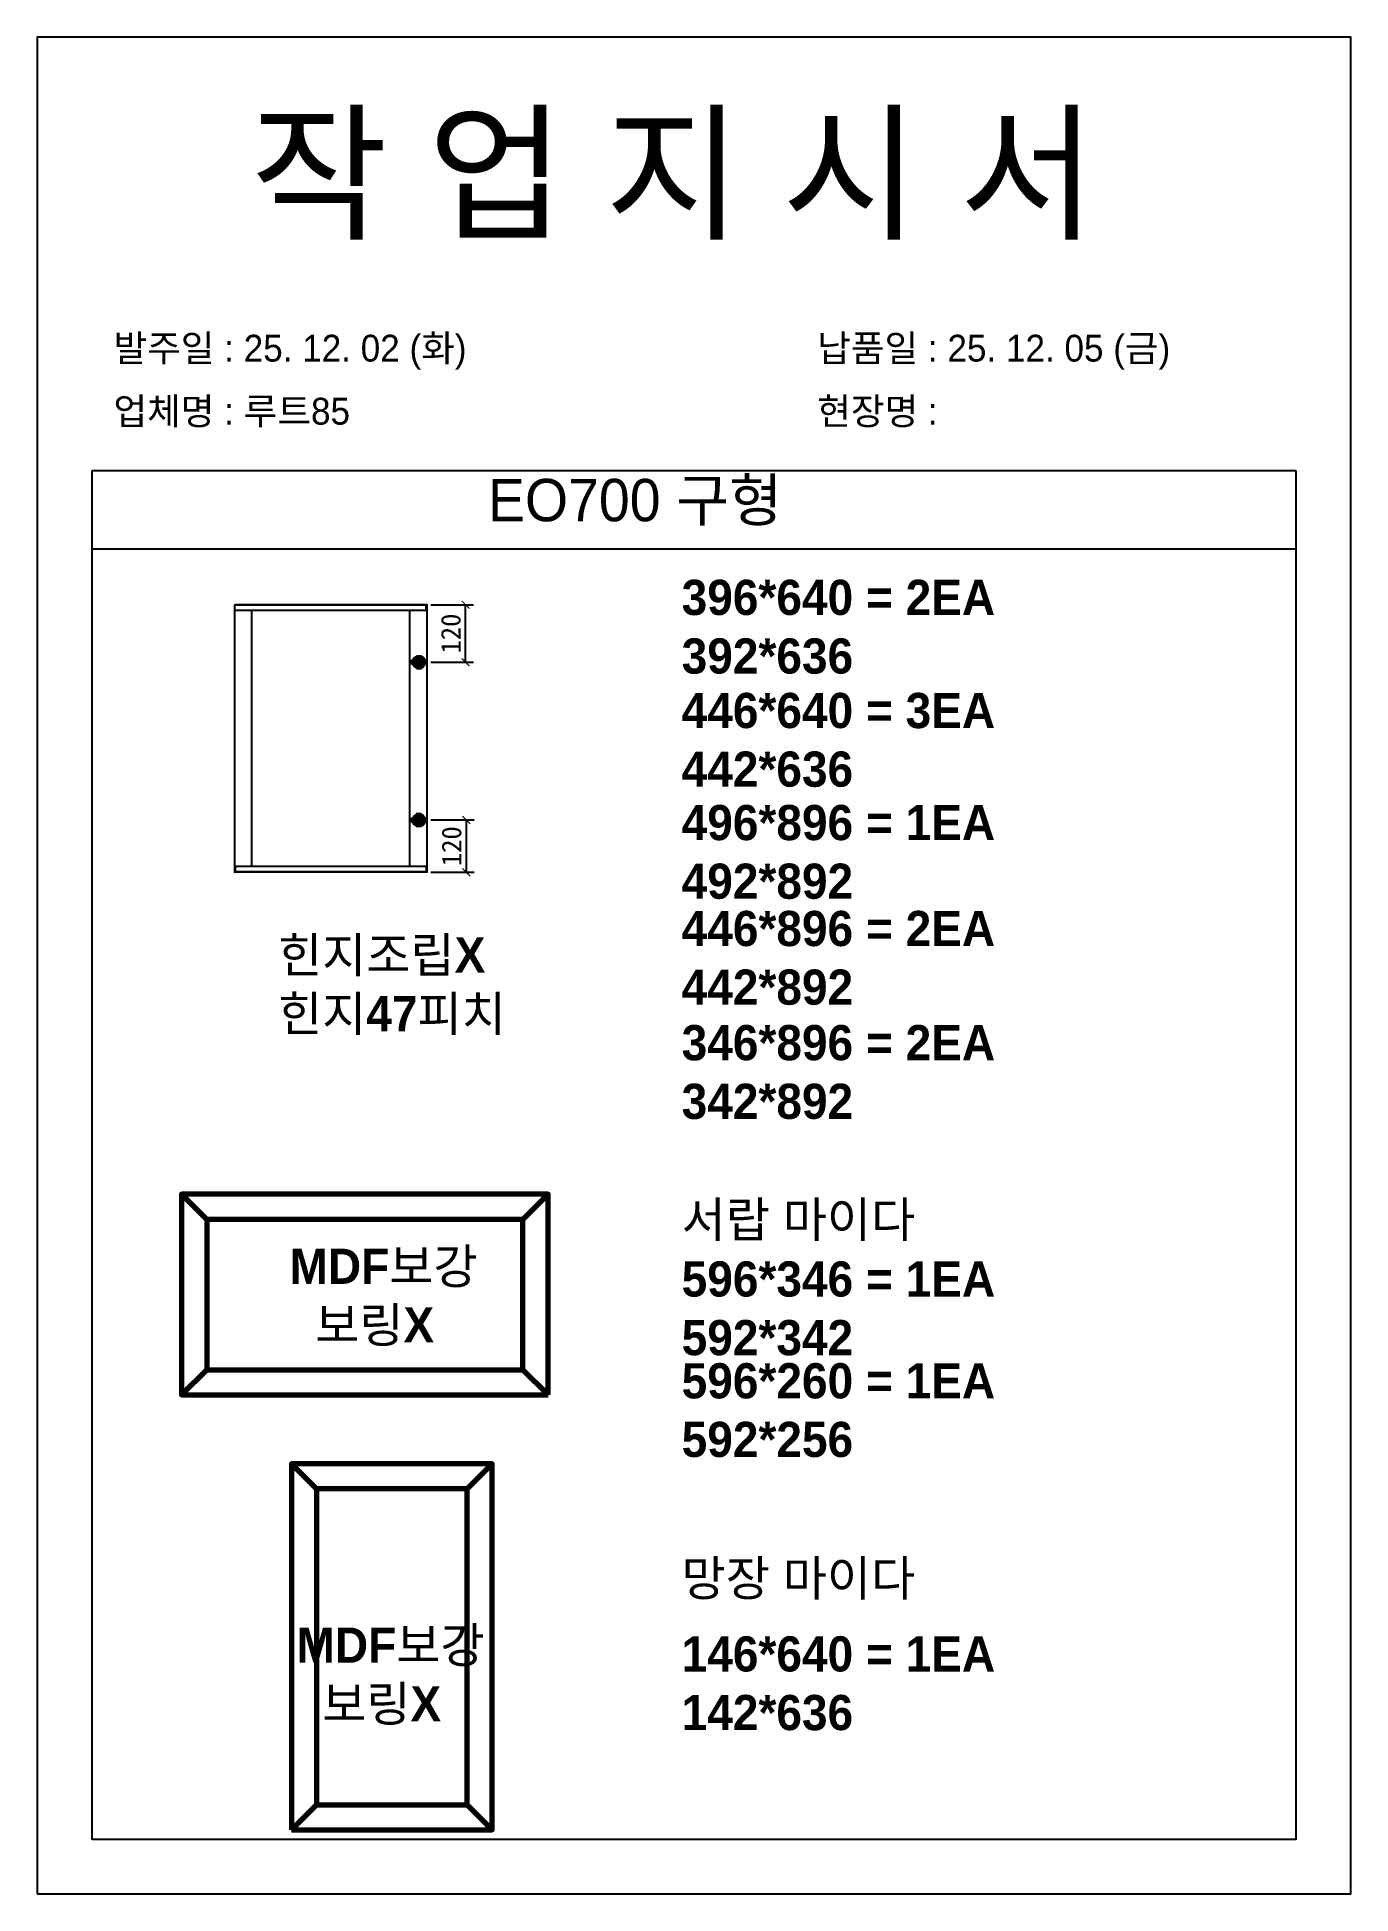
# Model space of a CAD drawing. Header units: millimetres. Extents: x -44117 to 256353, y -2095463 to 65325.
# Drawn here: x 110941 to 112621, y -523797 to -521421 of the extents above; entities that cross this region are included whole.
import ezdxf

# ---------------------------------------------------------------- set-up
doc = ezdxf.new("R2010")
doc.units = ezdxf.units.MM
doc.header["$LTSCALE"] = 10
doc.layers.add('Layer1', color=7, linetype='Continuous', lineweight=70)
doc.dimstyles.new('ISO-25', dxfattribs={"dimtxt": 2.5, "dimasz": 2.5, "dimexe": 1, "dimexo": 1, "dimtad": 1, "dimtxsty": 'Standard', "dimblk": 'ARCHTICK', "dimcen": 2.5, "dimadec": 0, "dimazin": 0, "dimtfac": 1, "dimtmove": 0, "dimatfit": 3, "dimfxl": 0, "dimarcsym": 0})

msp = doc.modelspace()

# ---------------------------------------------------------------- texts
at = {"attachment_point": 1}
for s, width, gutter_width, heights, insert, char_height in [('{\\fGulim|b0|i0|c129|p50;작 업 지 시 서}', 3307.3198183, 12.5, [-155.84554], (111213.96426, -521525.55513), 140), ('{\\fGulim|b0|i0|c129|p50;발주일 : 25. 12. 02 (화)}', 3307.3198183, 12.5, [34.50412], (111038.7549, -521802.27556), 34.3), ('{\\fGulim|b0|i0|c129|p50;납품일 : 25. 12. 05 (금)}', 3307.3198183, 12.5, [37.67976], (111938.73288, -521802.27556), 34.3), ('{\\fGulim|b0|i0|c129|p50;업체명 : 루트85}', 3307.3198183, 12.5, [36.11279], (111038.7549, -521882.93173), 34.3), ('{\\fGulim|b0|i0|c129|p50;현장명 : }', 3307.3198183, 12.5, [-38.2735], (111938.73288, -521882.93173), 34.3), ('{\\fGulim|b0|i0|c129|p50;EO700 구형}', 5224.9748335, 19.74777, [57.05176], (111517.70632, -521986.69669), 54.1878762), ('{\\f굴림|b1|i0|c129|p50;396*640 = 2EA\\P\\C1;392*636}', 13607.1496112, 175, [292.45945], (111765.35652, -522115.79473), 45), ('{\\f굴림|b1|i0|c129|p50;446*640 = 3EA\\P\\C1;442*636}', 13607.1496112, 175, [292.45945], (111765.35652, -522260.55379), 45), ('{\\f굴림|b1|i0|c129|p50;496*896 = 1EA\\P\\C1;492*892}', 13607.1496112, 175, [292.45945], (111765.35652, -522403.99685), 45), ('{\\f굴림|b1|i0|c129|p50;446*896 = 2EA\\P\\C1;442*892}', 13607.1496112, 175, [292.45945], (111765.35652, -522539.54397), 45), ('{\\f굴림|b1|i0|c129|p50;힌지조립X\\P힌지47피치}', 13607.1496112, 175, [292.45945], (111249.16615, -522573.4167), 45), ('{\\f굴림|b1|i0|c129|p50;346*896 = 2EA\\P\\C1;342*892}', 13607.1496112, 175, [292.45945], (111765.35652, -522685.61902), 45), ('{\\f굴림|b1|i0|c129|p50;서랍 마이다}', 13607.1496112, 175, [292.45945], (111765.35652, -522911.96954), 45), ('{\\f굴림|b1|i0|c129|p50;MDF보강\\P  보링X}', 13607.1496112, 175, [292.45945], (111263.90526, -522971.79362), 45), ('{\\f굴림|b1|i0|c129|p50;596*346 = 1EA\\P\\C1;592*342}', 13607.1496112, 175, [292.45945], (111765.35652, -522988.03385), 45), ('{\\f굴림|b1|i0|c129|p50;596*260 = 1EA\\P\\C1;592*256}', 13607.1496112, 175, [292.45945], (111765.35652, -523118.317), 45), ('{\\f굴림|b1|i0|c129|p50;망장 마이다}', 13607.1496112, 175, [292.45945], (111765.35652, -523370.98735), 45), ('{\\f굴림|b1|i0|c129|p50;MDF보강\\P  보링X}', 13607.1496112, 175, [292.45945], (111272.854, -523456.60487), 45), ('{\\f굴림|b1|i0|c129|p50;146*640 = 1EA\\P\\C1;142*636}', 13607.1496112, 175, [292.45945], (111765.35652, -523467.84432), 45)]:
    msp.add_mtext_dynamic_manual_height_columns(s, width=width, gutter_width=gutter_width, heights=heights, dxfattribs=dict(at, insert=insert, char_height=char_height))

# ---------------------------------------------------------------- blocks, each defined once
blk = doc.blocks.new('_ArchTick')
at = {"color": 0, "linetype": 'ByBlock', "const_width": 0.15}
blk.add_lwpolyline([(-0.5, -0.5), (0.5, 0.5)], dxfattribs=at)
blk = doc.blocks.new('*D4139')
at = {"color": 0, "lineweight": -2}
for p, q in [((111444.4, -522147.7), (111499, -522147.7)), ((111489, -522221.4), (111489, -522147.7)), ((111444.4, -522221.4), (111499, -522221.4))]:
    blk.add_line(p, q, dxfattribs=at)
at = {"layer": 'Defpoints', "color": 0}
for p in [(111429.4, -522147.7), (111489, -522147.7), (111429.4, -522221.4)]:
    blk.add_point(p, dxfattribs=at)
at = {"color": 0, "lineweight": -2, "xscale": 10, "yscale": 10, "zscale": 10}
for p, rotation in [((111489, -522147.7), 90), ((111489, -522221.4), 270)]:
    blk.add_blockref('_ArchTick', p, dxfattribs=dict(at, rotation=rotation))
at = {"color": 0, "insert": (111470.3, -522184.6), "char_height": 25, "attachment_point": 5, "rotation": 90}
blk.add_mtext('120', dxfattribs=at)
blk = doc.blocks.new('*D4140')
at = {"color": 0, "lineweight": -2}
for p, q in [((111444.4, -522423.2), (111500, -522423.2)), ((111490, -522423.2), (111490, -522490.1)), ((111444.4, -522490.1), (111500, -522490.1))]:
    blk.add_line(p, q, dxfattribs=at)
at = {"layer": 'Defpoints', "color": 0}
for p in [(111429.4, -522423.2), (111429.4, -522490.1), (111490, -522490.1)]:
    blk.add_point(p, dxfattribs=at)
at = {"color": 0, "lineweight": -2, "xscale": 10, "yscale": 10, "zscale": 10}
for p, rotation in [((111490, -522423.2), 90), ((111490, -522490.1), 270)]:
    blk.add_blockref('_ArchTick', p, dxfattribs=dict(at, rotation=rotation))
at = {"color": 0, "insert": (111471.2, -522456.7), "char_height": 25, "attachment_point": 5, "rotation": 90}
blk.add_mtext('120', dxfattribs=at)

# ---------------------------------------------------------------- dimensions: what is measured, and where the dimension line sits
for base, p1, p2, picture, middle in [((111489.00203, -522147.74933), (111429.38826, -522221.36581), (111429.38826, -522147.74933), '*D4139', (111470.25203, -522184.55757)), ((111489.95551, -522490.12815), (111429.38826, -522423.24377), (111429.38826, -522490.12815), '*D4140', (111471.20551, -522456.68596))]:
    dim = msp.add_linear_dim(base=base, p1=p1, p2=p2, angle=90, text='120', dimstyle='ISO-25', override={"dimscale": 10, "dimasz": 1, "dimexo": 1.5, "dimtxsty": 'Standard'})
    dim.commit()
    dim.dimension.update_dxf_attribs({"geometry": picture, "text_midpoint": middle})

# ---------------------------------------------------------------- linework, layer by layer
for p, q in [((112551.15765, -521976.56234), (111011.15765, -521976.56234)), ((112551.15765, -522076.56234), (111011.15765, -522076.56234)), ((111193.5256, -522147.99529), (111193.5256, -522489.88218)), ((111440.02624, -522148.43802), (111193.5256, -522148.43802)), ((111439.78028, -522147.74933), (111193.77156, -522147.74933)), ((111438.79643, -522155.12818), (111438.79643, -522147.74933)), ((111440.02624, -522489.88218), (111440.02624, -522147.99529)), ((111440.02624, -522155.12818), (111193.5256, -522155.12818)), ((111215.4162, -522154.63626), (111215.4162, -522482.74929)), ((111417.88968, -522482.74929), (111417.88968, -522155.12818)), ((111440.02624, -522482.74929), (111193.5256, -522482.74929)), ((111440.02624, -522489.43945), (111193.5256, -522489.43945)), ((111439.78028, -522490.12815), (111193.77156, -522490.12815)), ((111194.75541, -522490.12815), (111194.75541, -522482.74929)), ((111438.79643, -522482.74929), (111438.79643, -522490.12815))]:
    msp.add_line(p, q)
msp.add_lwpolyline([(110941.15765, -523797.39262), (112621.15765, -523797.39262), (112621.15765, -521421.39262), (110941.15765, -521421.39262)], close=True)
msp.add_lwpolyline([(111011.15765, -521976.56234), (111011.15765, -523727.39262), (112551.15765, -523727.39262), (112551.15765, -521976.56234)])
for centre, start, end in [((111439.78028, -522147.99529), 0, 90), ((111193.77156, -522489.88219), 180, 270), ((111439.78028, -522489.88219), 270, 0)]:
    msp.add_arc(centre, 0.24596, start, end)
at = {"layer": 'Layer1'}
for p, q in [((111429.38826, -522212.30061), (111429.38826, -522230.43101)), ((111429.38826, -522432.30897), (111429.38826, -522414.17857)), ((111157.98049, -522934.25028), (111125.91717, -522902.18695)), ((111594.45469, -522902.18695), (111562.39136, -522934.25028)), ((111562.39136, -522934.25028), (111594.45469, -522902.18695)), ((111157.98049, -523126.63022), (111125.91717, -523158.69355)), ((111594.45469, -523158.69355), (111562.39136, -523126.63022)), ((111298.48833, -523279.18395), (111266.42501, -523247.12062)), ((111490.86828, -523279.18395), (111522.93161, -523247.12062)), ((111266.42501, -523715.65814), (111298.48833, -523683.59482)), ((111522.93161, -523715.65814), (111490.86828, -523683.59482)), ((111490.86828, -523683.59482), (111522.93161, -523715.65814))]:
    msp.add_line(p, q, dxfattribs=at)
for points in [[(111438.45346, -522221.36581), (111420.32306, -522221.36581)], [(111438.45346, -522423.24377), (111420.32306, -522423.24377)], [(111594.45469, -523158.69355), (111594.45469, -522902.18695), (111125.91717, -522902.18695), (111125.91717, -523158.69355)], [(111562.39136, -523126.63022), (111562.39136, -522934.25028), (111157.98049, -522934.25028), (111157.98049, -523126.63022)], [(111266.42501, -523715.65814), (111522.93161, -523715.65814), (111522.93161, -523247.12062), (111266.42501, -523247.12062)], [(111298.48833, -523683.59482), (111490.86828, -523683.59482), (111490.86828, -523279.18395), (111298.48833, -523279.18395)]]:
    msp.add_lwpolyline(points, close=True, dxfattribs=at)
for centre in [(111429.38826, -522221.36581), (111429.38826, -522423.24377)]:
    msp.add_circle(centre, 6.04347, dxfattribs=at)

msp.set_redraw_order([(e.dxf.handle, doc.entitydb.next_handle()) for e in msp.query("TEXT MTEXT ATTDEF DIMENSION ARC_DIMENSION")])  # texts and dimensions are drawn at this point

doc.saveas('drawing.dxf')
